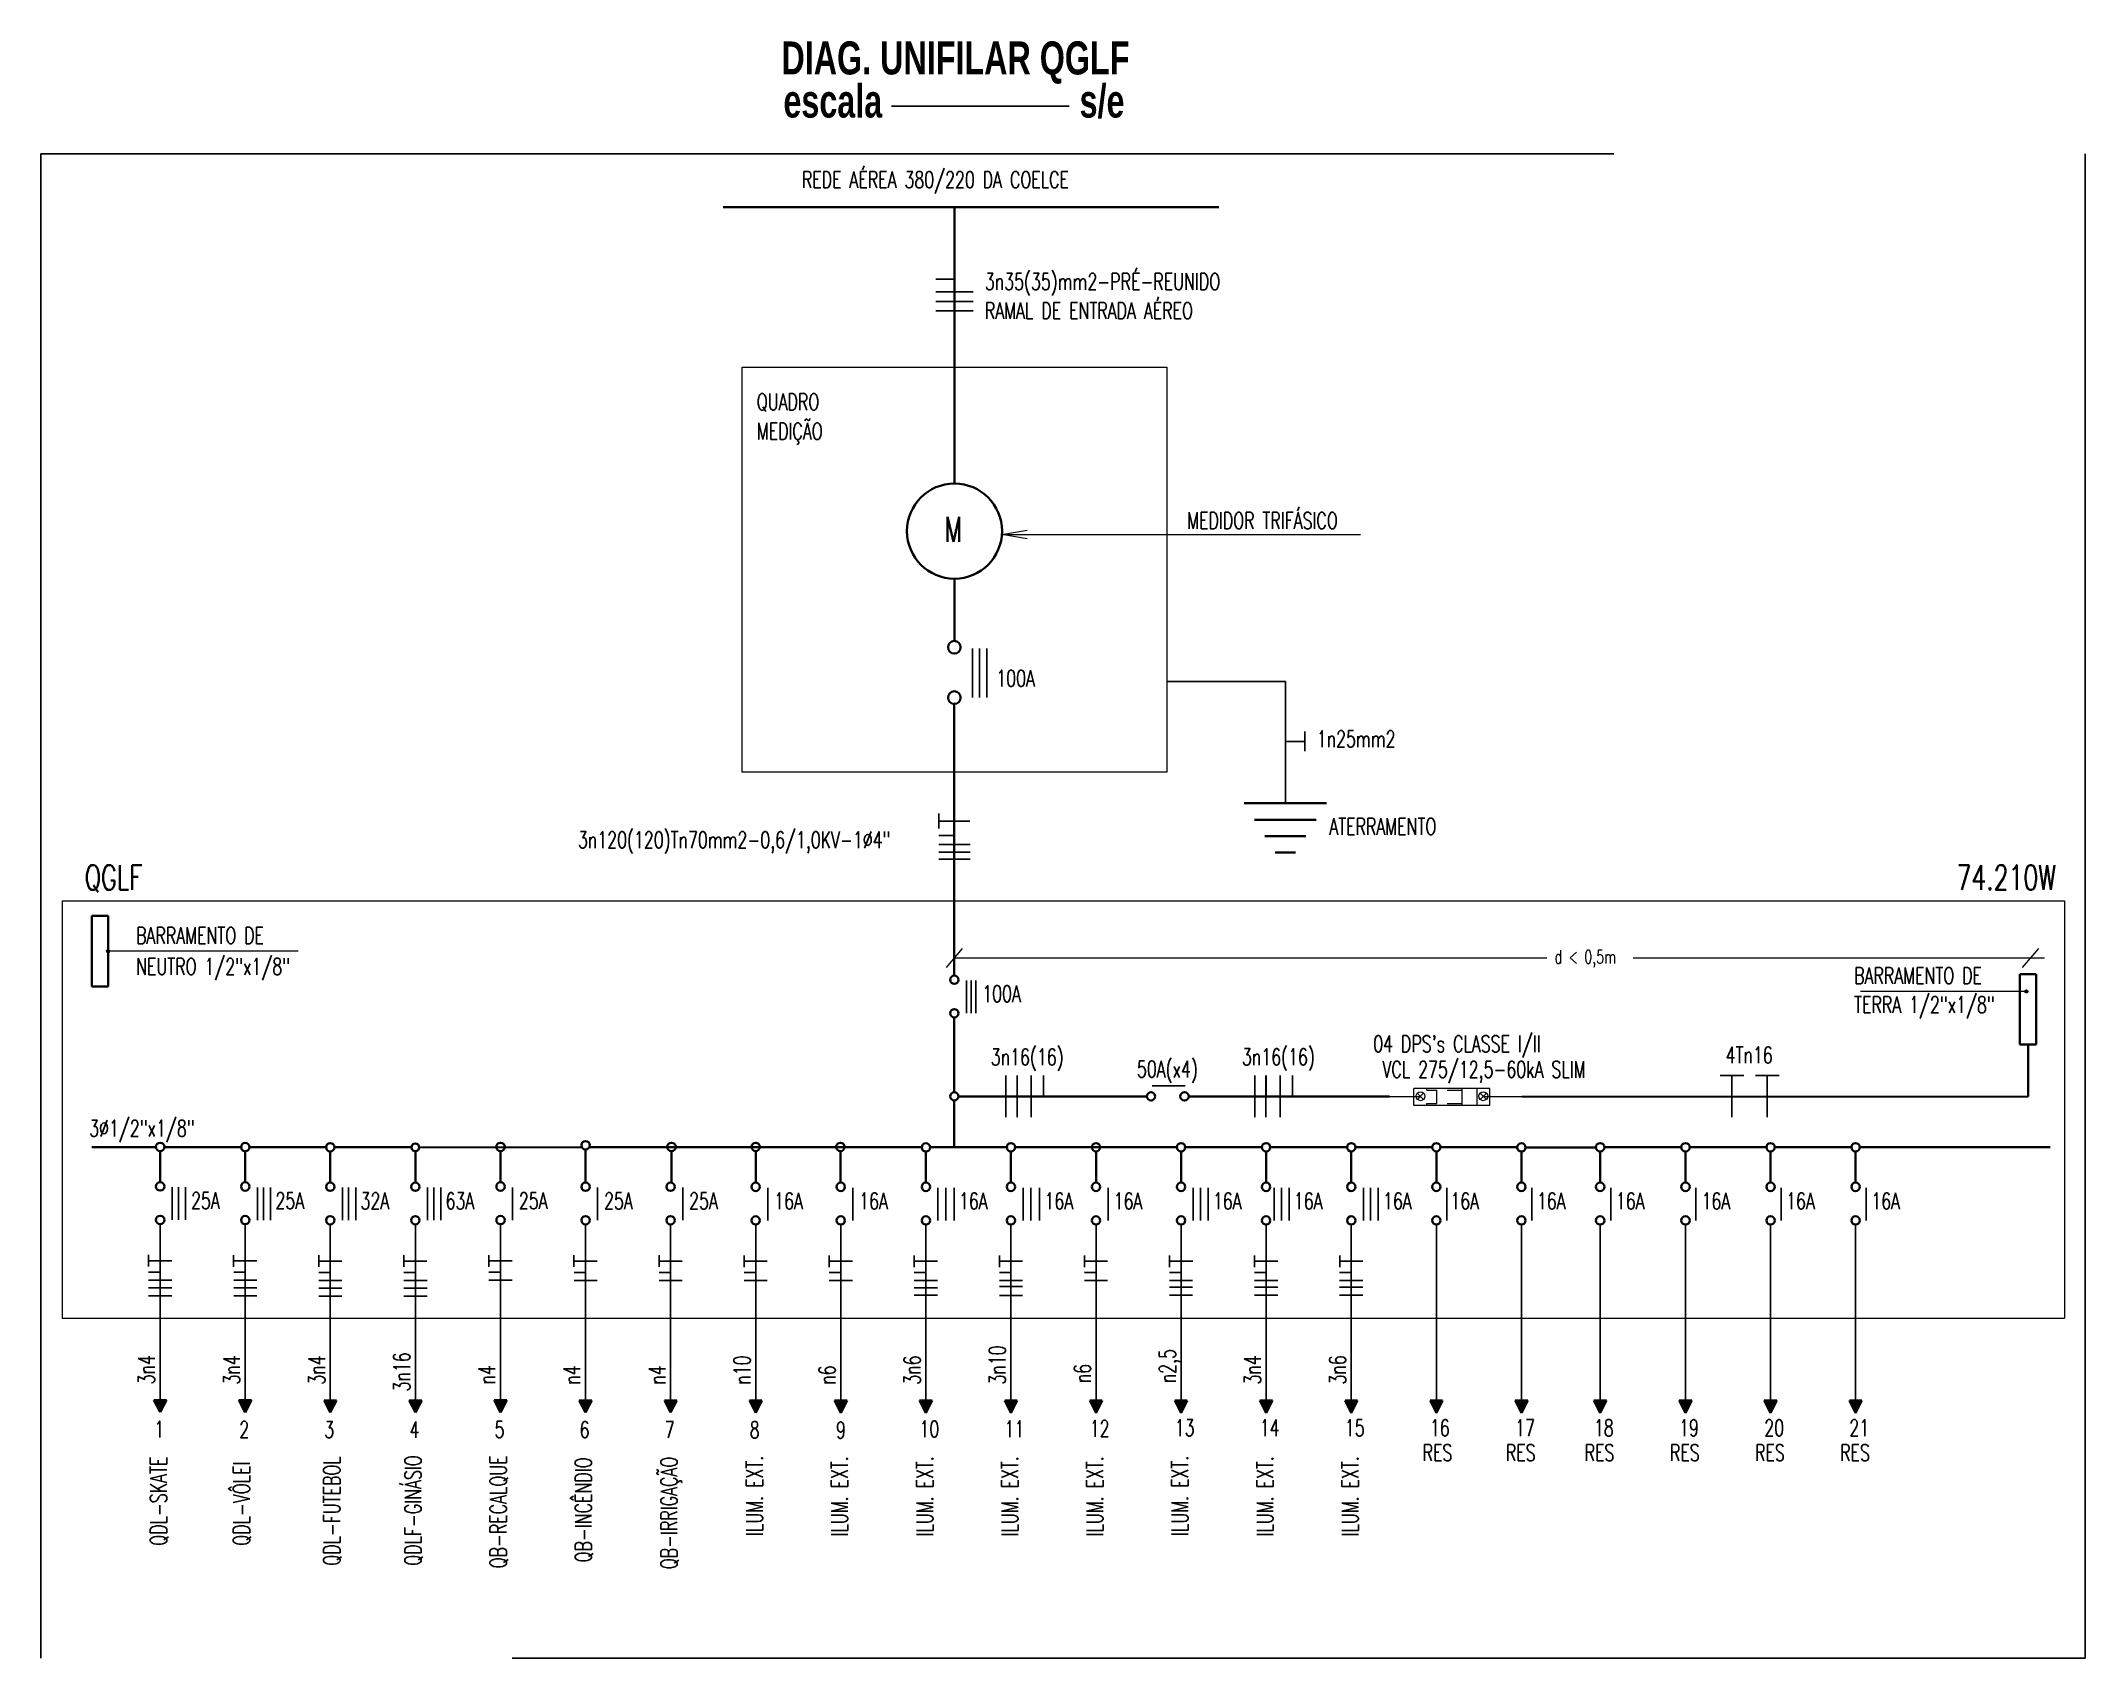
# Model space of a CAD drawing. Header units: millimetres. Extents: x 867 to 1330, y 209 to 507.
# Drawn here: x 942.17 to 954.55, y 317.98 to 327.77 of the extents above; entities that cross this region are included whole.
import ezdxf
from ezdxf.enums import TextEntityAlignment as Align

# ---------------------------------------------------------------- set-up
doc = ezdxf.new("R2010")
doc.units = ezdxf.units.MM
doc.header["$LTSCALE"] = 5
doc.linetypes.add('CENTER', pattern=[2, 1.25, -0.25, 0.25, -0.25])
doc.linetypes.add('HIDDEN', pattern=[9.525, 6.35, -3.175])
for name, color, linetype, lineweight in [('I-DU_AZUL', 5, 'Continuous', 35), ('I-DU_CIANO', 4, 'Continuous', 25), ('I-DU_VERMELHO', 1, 'HIDDEN', 5), ('I-FIAÇÃO', 2, 'Continuous', 25), ('I-LIN_CHAMADA', 9, 'Continuous', 9), ('I-LUMINÁRIA_INT', 4, 'Continuous', 30), ('I-QC_AMARELO', 2, 'Continuous', 13), ('I-QC_CIANO', 4, 'Continuous', 35), ('I-TEXTOS', 2, 'Continuous', 25)]:
    doc.layers.add(name, color=color, linetype=linetype, lineweight=lineweight)
doc.styles.add('ROMANS', font='ROMANS.SHX', dxfattribs={"height": 0.25})
doc.styles.add('SANSSERIFBOLD', font='sasb____.pfb')
doc.styles.get("Standard").update_dxf_attribs({"font": 'arial.ttf'})

msp = doc.modelspace()

# ---------------------------------------------------------------- texts
at = {"layer": 'I-TEXTOS', "color": 4, "width": 0.7}
for s, height, style, p in [('DIAG. UNIFILAR QGLF', 0.2, 'SANSSERIFBOLD', (946.651, 327.568)), ('escala                      s/e', 0.2, 'SANSSERIFBOLD', (946.663, 327.307)), ('QGLF', 0.15, 'ROMANS', (942.432, 322.631)), ('74.210W', 0.15, 'ROMANS', (953.767, 322.631))]:
    msp.add_text(s, height=height, dxfattribs=dict(at, style=style)).set_placement(p)
at = {"layer": 'I-TEXTOS', "color": 2, "style": 'ROMANS', "width": 0.7}
for s, height, p in [('REDE AÉREA 380/220 DA COELCE', 0.1, (946.775, 326.881)), ('3n35(35)mm2-PRÉ-REUNIDO', 0.1, (947.883, 326.264)), ('RAMAL DE ENTRADA AÉREO', 0.1, (947.883, 326.088)), ('QUADRO', 0.1, (946.502, 325.536)), ('MEDIÇÃO', 0.1, (946.502, 325.358)), ('M', 0.15, (947.638, 324.739)), ('MEDIDOR TRIFÁSICO', 0.1, (949.108, 324.817)), ('100A', 0.1, (947.952, 323.862)), ('1n25mm2', 0.1, (949.893, 323.495)), ('3n120(120)Tn70mm2-0,6/1,0KV-1%%C4"', 0.1, (945.419, 322.884)), ('ATERRAMENTO', 0.1, (949.969, 322.965)), ('BARRAMENTO DE', 0.1, (942.743, 322.305)), ('NEUTRO 1/2"x1/8"', 0.1, (942.743, 322.117)), ('d < 0,5m', 0.08, (951.333, 322.186)), ('BARRAMENTO DE', 0.1, (953.147, 322.062)), ('100A', 0.1, (947.867, 321.952)), ('TERRA 1/2"x1/8"', 0.1, (953.147, 321.886)), ("04 DPS's CLASSE I/II", 0.1, (950.235, 321.649)), ('3n16(16)', 0.1, (947.919, 321.569)), ('3n16(16)', 0.1, (949.44, 321.57)), ('4Tn16', 0.1, (952.369, 321.581)), ('50A(x4)', 0.1, (948.804, 321.496)), ('3%%C1/2"x1/8"', 0.1, (942.459, 321.137))]:
    msp.add_text(s, height=height, dxfattribs=at).set_placement(p)
msp.add_text('VCL 275/12,5-60kA SLIM', height=0.1, dxfattribs=at).set_placement((951.521, 321.494), align=Align.RIGHT)
at = {"layer": 'I-TEXTOS', "style": 'ROMANS', "width": 0.7}
for s, p in [('25A', (943.076, 320.7)), ('25A', (943.587, 320.699)), ('32A', (944.102, 320.698)), ('63A', (944.617, 320.698)), ('25A', (945.061, 320.699)), ('25A', (945.577, 320.698)), ('25A', (946.092, 320.698)), ('16A', (946.607, 320.697)), ('16A', (947.122, 320.697)), ('16A', (947.726, 320.697)), ('16A', (948.244, 320.697)), ('16A', (948.663, 320.697)), ('16A', (949.264, 320.697)), ('16A', (949.754, 320.697)), ('16A', (950.294, 320.697)), ('16A', (950.702, 320.697)), ('16A', (951.226, 320.697)), ('16A', (951.226, 320.697)), ('16A', (951.704, 320.697)), ('16A', (952.223, 320.697)), ('16A', (952.735, 320.697)), ('16A', (952.735, 320.697)), ('16A', (953.251, 320.697)), ('1', (942.853, 319.315)), ('2', (943.368, 319.314)), ('3', (943.883, 319.313)), ('4', (944.399, 319.313)), ('5', (944.914, 319.314)), ('6', (945.429, 319.313)), ('7', (945.944, 319.313)), ('8', (946.459, 319.312)), ('9', (946.981, 319.31)), ('10', (947.487, 319.317)), ('11', (948.002, 319.317)), ('12', (948.518, 319.32)), ('13', (949.033, 319.324)), ('14', (949.548, 319.324)), ('15', (950.063, 319.324)), ('16', (950.578, 319.324)), ('17', (951.094, 319.324)), ('18', (951.571, 319.324)), ('19', (952.087, 319.324)), ('20', (952.603, 319.324)), ('21', (953.118, 319.324)), ('RES', (950.534, 319.174)), ('RES', (951.038, 319.174)), ('RES', (951.515, 319.174)), ('RES', (952.032, 319.174)), ('RES', (952.547, 319.174)), ('RES', (953.062, 319.174))]:
    msp.add_text(s, height=0.1, dxfattribs=at).set_placement(p)
for s, p in [('3n4', (942.856, 319.637)), ('3n4', (943.372, 319.636)), ('3n4', (943.887, 319.635)), ('3n16', (944.402, 319.594)), ('n10', (946.463, 319.635)), ('3n6', (947.493, 319.635)), ('3n10', (948.008, 319.636)), ('n2,5', (949.039, 319.644)), ('3n4', (949.554, 319.636)), ('3n6', (950.069, 319.636)), ('n4', (944.917, 319.636)), ('n4', (945.432, 319.635)), ('n4', (945.948, 319.635)), ('n6', (946.978, 319.635)), ('n6', (948.524, 319.644)), ('QDL-SKATE', (942.929, 318.66)), ('QDL-VÔLEI', (943.431, 318.66)), ('QDL-FUTEBOL', (943.978, 318.539)), ('QDLF-GINÁSIO', (944.47, 318.539)), ('QB-RECALQUE', (944.986, 318.523)), ('QB-INCÊNDIO', (945.501, 318.559)), ('QB-IRRIGAÇÃO', (946.02, 318.518)), ('ILUM. EXT.', (946.538, 318.719)), ('ILUM. EXT.', (947.053, 318.716)), ('ILUM. EXT.', (947.569, 318.716)), ('ILUM. EXT.', (948.084, 318.716)), ('ILUM. EXT.', (948.599, 318.716)), ('ILUM. EXT.', (949.114, 318.719)), ('ILUM. EXT.', (949.629, 318.716)), ('ILUM. EXT.', (950.145, 318.716))]:
    msp.add_text(s, height=0.1, rotation=90, dxfattribs=at).set_placement(p)

# ---------------------------------------------------------------- blocks, each defined once
blk = doc.blocks.new('*U9')
at = {"layer": 'I-FIAÇÃO', "color": 2}
for p, q in [((0.056, 0.07), (0.126, 0.07)), ((0.091, -0.07), (0.091, 0.07))]:
    blk.add_line(p, q, dxfattribs=at)
at = {"layer": 'I-TEXTOS'}
for tag, flags, p in [('CIRCUITO', 1, (0.006, -0.344)), ('DISTANCIA', 5, (0.007, -0.487))]:
    blk.add_attdef(tag, text='', height=0.1, dxfattribs=dict(at, flags=flags)).set_placement(p, align=Align.TOP_LEFT)
blk = doc.blocks.new('dps')
at = {"layer": 'I-DU_AZUL', "lineweight": 5}
for p, q in [((2110.39, 1555.683), (2110.39, 1556.143)), ((2110.39, 1556.143), (2110.493, 1556.143)), ((2110.465, 1556.084), (2110.426, 1556.122)), ((2110.426, 1556.085), (2110.463, 1556.121)), ((2110.493, 1555.683), (2110.493, 1556.143)), ((2110.39, 1556.064), (2110.401, 1556.064)), ((2110.401, 1556.064), (2110.401, 1556.004)), ((2110.401, 1556.004), (2110.482, 1556.004)), ((2110.482, 1556.064), (2110.482, 1556.004)), ((2110.482, 1556.064), (2110.493, 1556.064)), ((2110.493, 1555.852), (2110.39, 1555.852)), ((2110.401, 1555.941), (2110.401, 1555.852)), ((2110.482, 1555.941), (2110.482, 1555.852)), ((2110.493, 1555.762), (2110.39, 1555.762)), ((2110.465, 1555.742), (2110.426, 1555.704)), ((2110.426, 1555.741), (2110.463, 1555.705)), ((2110.39, 1555.683), (2110.493, 1555.683))]:
    blk.add_line(p, q, dxfattribs=at)
for centre in [(2110.446, 1556.103), (2110.446, 1555.723)]:
    blk.add_circle(centre, 0.0272, dxfattribs=at)
at = {"layer": 'I-DU_CIANO', "color": 4, "lineweight": 5}
for p, q in [((2110.445, 1556.29), (2110.445, 1556.106)), ((2110.445, 1555.723), (2110.445, 1555.49))]:
    blk.add_line(p, q, dxfattribs=at)

# ---------------------------------------------------------------- hatches: boundary and pattern name
at = {"layer": 'I-DU_AZUL'}
for points in [[(942.927, 319.542), (942.889, 319.542), (942.851, 319.542), (942.889, 319.468)], [(943.442, 319.541), (943.404, 319.541), (943.366, 319.541), (943.404, 319.467)], [(943.957, 319.54), (943.919, 319.54), (943.881, 319.54), (943.919, 319.466)], [(944.473, 319.54), (944.434, 319.54), (944.396, 319.54), (944.434, 319.466)], [(944.988, 319.541), (944.95, 319.541), (944.912, 319.541), (944.95, 319.467)], [(945.503, 319.54), (945.465, 319.54), (945.427, 319.54), (945.465, 319.466)], [(946.018, 319.54), (945.98, 319.54), (945.942, 319.54), (945.98, 319.466)], [(946.533, 319.539), (946.495, 319.539), (946.457, 319.539), (946.495, 319.465)], [(946.972, 319.539), (947.01, 319.465), (947.049, 319.539), (947.01, 319.539)], [(947.488, 319.539), (947.526, 319.465), (947.564, 319.539), (947.526, 319.539)], [(948.003, 319.539), (948.041, 319.465), (948.079, 319.539), (948.041, 319.539)], [(948.518, 319.539), (948.556, 319.465), (948.594, 319.539), (948.556, 319.539)], [(949.033, 319.539), (949.071, 319.465), (949.109, 319.539), (949.071, 319.539)], [(949.548, 319.539), (949.586, 319.465), (949.625, 319.539), (949.586, 319.539)], [(950.064, 319.539), (950.102, 319.465), (950.14, 319.539), (950.102, 319.539)], [(950.579, 319.539), (950.617, 319.465), (950.655, 319.539), (950.617, 319.539)], [(951.094, 319.539), (951.132, 319.465), (951.17, 319.539), (951.132, 319.539)], [(951.571, 319.539), (951.609, 319.465), (951.647, 319.539), (951.609, 319.539)], [(952.088, 319.539), (952.126, 319.465), (952.164, 319.539), (952.126, 319.539)], [(952.603, 319.539), (952.641, 319.465), (952.679, 319.539), (952.641, 319.539)], [(953.118, 319.539), (953.156, 319.465), (953.194, 319.539), (953.156, 319.539)]]:
    msp.add_hatch(color=256, dxfattribs=at).paths.add_polyline_path(points)

# ---------------------------------------------------------------- linework, layer by layer
at = {"linetype": 'HIDDEN', "ltscale": 0.3}
msp.add_lwpolyline([(942.166, 327.088), (954.546, 327.088), (954.546, 317.98), (942.166, 317.98)], close=True, dxfattribs=at)
at = {"layer": 'I-DU_AZUL'}
for p, q in [((946.299, 326.764), (949.299, 326.764)), ((942.573, 322.473), (942.475, 322.473)), ((942.475, 322.473), (942.475, 322.046)), ((942.573, 322.046), (942.573, 322.473)), ((954.151, 322.121), (954.151, 321.694)), ((954.151, 322.121), (954.25, 322.121)), ((954.25, 322.121), (954.25, 321.694)), ((942.475, 322.046), (942.573, 322.046)), ((954.151, 321.694), (954.25, 321.694)), ((942.864, 321.073), (942.475, 321.073)), ((943.379, 321.073), (942.914, 321.073)), ((943.894, 321.073), (943.429, 321.073)), ((944.409, 321.073), (943.945, 321.073)), ((945.443, 321.073), (944.458, 321.072)), ((947.5, 321.073), (945.487, 321.073)), ((948.015, 321.073), (947.551, 321.073)), ((949.046, 321.073), (948.066, 321.073)), ((949.561, 321.073), (949.097, 321.073)), ((950.076, 321.073), (949.612, 321.073)), ((950.591, 321.073), (950.127, 321.073)), ((951.107, 321.073), (950.642, 321.073)), ((951.584, 321.072), (951.157, 321.072)), ((952.1, 321.073), (951.635, 321.073)), ((952.615, 321.073), (952.151, 321.073)), ((953.131, 321.073), (952.666, 321.073)), ((954.335, 321.073), (953.181, 321.073)), ((953.733, 321.073), (953.181, 321.073)), ((942.889, 319.542), (942.851, 319.542)), ((942.851, 319.542), (942.889, 319.468)), ((942.889, 319.542), (942.927, 319.542)), ((942.927, 319.542), (942.889, 319.468)), ((943.404, 319.541), (943.366, 319.541)), ((943.366, 319.541), (943.404, 319.467)), ((943.404, 319.541), (943.442, 319.541)), ((943.442, 319.541), (943.404, 319.467)), ((943.919, 319.54), (943.881, 319.54)), ((943.881, 319.54), (943.919, 319.466)), ((943.919, 319.54), (943.957, 319.54)), ((943.957, 319.54), (943.919, 319.466)), ((944.434, 319.54), (944.396, 319.54)), ((944.396, 319.54), (944.434, 319.466)), ((944.434, 319.54), (944.473, 319.54)), ((944.473, 319.54), (944.434, 319.466)), ((944.95, 319.541), (944.912, 319.541)), ((944.912, 319.541), (944.95, 319.467)), ((944.95, 319.541), (944.988, 319.541)), ((944.988, 319.541), (944.95, 319.467)), ((945.465, 319.54), (945.427, 319.54)), ((945.427, 319.54), (945.465, 319.466)), ((945.465, 319.54), (945.503, 319.54)), ((945.503, 319.54), (945.465, 319.466)), ((945.98, 319.54), (945.942, 319.54)), ((945.942, 319.54), (945.98, 319.466)), ((945.98, 319.54), (946.018, 319.54)), ((946.018, 319.54), (945.98, 319.466)), ((946.495, 319.539), (946.457, 319.539)), ((946.457, 319.539), (946.495, 319.465)), ((946.495, 319.539), (946.533, 319.539)), ((946.533, 319.539), (946.495, 319.465)), ((947.01, 319.539), (946.972, 319.539)), ((946.972, 319.539), (947.01, 319.465)), ((947.01, 319.539), (947.049, 319.539)), ((947.049, 319.539), (947.01, 319.465)), ((947.526, 319.539), (947.488, 319.539)), ((947.488, 319.539), (947.526, 319.465)), ((947.526, 319.539), (947.564, 319.539)), ((947.564, 319.539), (947.526, 319.465)), ((948.041, 319.539), (948.003, 319.539)), ((948.003, 319.539), (948.041, 319.465)), ((948.041, 319.539), (948.079, 319.539)), ((948.079, 319.539), (948.041, 319.465)), ((948.556, 319.539), (948.518, 319.539)), ((948.518, 319.539), (948.556, 319.465)), ((948.556, 319.539), (948.594, 319.539)), ((948.594, 319.539), (948.556, 319.465)), ((949.071, 319.539), (949.033, 319.539)), ((949.033, 319.539), (949.071, 319.465)), ((949.071, 319.539), (949.109, 319.539)), ((949.109, 319.539), (949.071, 319.465)), ((949.586, 319.539), (949.548, 319.539)), ((949.548, 319.539), (949.586, 319.465)), ((949.586, 319.539), (949.625, 319.539)), ((949.625, 319.539), (949.586, 319.465)), ((950.102, 319.539), (950.064, 319.539)), ((950.064, 319.539), (950.102, 319.465)), ((950.102, 319.539), (950.14, 319.539)), ((950.14, 319.539), (950.102, 319.465)), ((950.617, 319.539), (950.579, 319.539)), ((950.579, 319.539), (950.617, 319.465)), ((950.617, 319.539), (950.655, 319.539)), ((950.655, 319.539), (950.617, 319.465)), ((951.132, 319.539), (951.094, 319.539)), ((951.094, 319.539), (951.132, 319.465)), ((951.132, 319.539), (951.17, 319.539)), ((951.17, 319.539), (951.132, 319.465)), ((951.609, 319.539), (951.571, 319.539)), ((951.571, 319.539), (951.609, 319.465)), ((951.609, 319.539), (951.647, 319.539)), ((951.647, 319.539), (951.609, 319.465)), ((952.126, 319.539), (952.088, 319.539)), ((952.088, 319.539), (952.126, 319.465)), ((952.126, 319.539), (952.164, 319.539)), ((952.164, 319.539), (952.126, 319.465)), ((952.641, 319.539), (952.603, 319.539)), ((952.603, 319.539), (952.641, 319.465)), ((952.641, 319.539), (952.679, 319.539)), ((952.679, 319.539), (952.641, 319.465)), ((953.156, 319.539), (953.118, 319.539)), ((953.118, 319.539), (953.156, 319.465)), ((953.156, 319.539), (953.194, 319.539)), ((953.194, 319.539), (953.156, 319.465))]:
    msp.add_line(p, q, dxfattribs=at)
for centre, radius in [((947.699, 324.803), 0.288), ((947.698, 322.087), 0.0255), ((947.698, 321.884), 0.0255), ((947.698, 321.381), 0.0255), ((947.698, 321.381), 0.0255), ((948.889, 321.381), 0.0255), ((949.092, 321.381), 0.0255), ((942.889, 321.075), 0.0255), ((943.404, 321.074), 0.0255), ((943.919, 321.073), 0.0255), ((944.434, 321.072), 0.0234), ((944.95, 321.075), 0.0255), ((945.465, 321.085), 0.0255), ((945.985, 321.075), 0.0255), ((946.495, 321.075), 0.0255), ((947.008, 321.075), 0.0255), ((947.526, 321.072), 0.0255), ((948.041, 321.073), 0.0255), ((948.556, 321.073), 0.0255), ((949.071, 321.073), 0.0255), ((949.586, 321.073), 0.0255), ((950.102, 321.073), 0.0255), ((950.102, 321.073), 0.0255), ((950.617, 321.073), 0.0255), ((951.132, 321.072), 0.0255), ((951.609, 321.073), 0.0255), ((951.609, 321.073), 0.0255), ((952.126, 321.073), 0.0255), ((952.641, 321.073), 0.0255), ((953.156, 321.073), 0.0255), ((953.156, 321.073), 0.0255), ((942.889, 320.836), 0.0255), ((943.404, 320.835), 0.0255), ((943.919, 320.834), 0.0255), ((944.434, 320.834), 0.0255), ((944.95, 320.835), 0.0255), ((945.465, 320.834), 0.0255), ((945.98, 320.834), 0.0255), ((946.495, 320.833), 0.0255), ((947.01, 320.833), 0.0255), ((947.526, 320.833), 0.0255), ((948.041, 320.833), 0.0255), ((948.556, 320.833), 0.0255), ((949.071, 320.833), 0.0255), ((949.586, 320.833), 0.0255), ((950.102, 320.833), 0.0255), ((950.617, 320.833), 0.0255), ((951.132, 320.833), 0.0255), ((951.609, 320.833), 0.0255), ((952.126, 320.833), 0.0255), ((952.641, 320.833), 0.0255), ((953.156, 320.833), 0.0255), ((942.889, 320.633), 0.0255), ((943.404, 320.632), 0.0255), ((943.919, 320.631), 0.0255), ((944.434, 320.631), 0.0255), ((944.95, 320.632), 0.0255), ((945.465, 320.631), 0.0255), ((945.98, 320.631), 0.0255), ((946.495, 320.63), 0.0255), ((947.01, 320.63), 0.0255), ((947.526, 320.63), 0.0255), ((948.041, 320.63), 0.0255), ((948.556, 320.63), 0.0255), ((949.071, 320.63), 0.0255), ((949.586, 320.63), 0.0255), ((950.102, 320.63), 0.0255), ((950.617, 320.63), 0.0255), ((951.132, 320.63), 0.0255), ((951.609, 320.63), 0.0255), ((952.126, 320.63), 0.0255), ((952.641, 320.63), 0.0255), ((953.156, 320.63), 0.0255)]:
    msp.add_circle(centre, radius, dxfattribs=at)
at = {"layer": 'I-DU_CIANO', "color": 4, "ltscale": 0.6}
for q in [(948.985, 323.892), (949.703, 323.156)]:
    msp.add_line((949.703, 323.892), q, dxfattribs=at)
at = {"layer": 'I-DU_CIANO', "color": 4}
for p, q in [((942.889, 320.607), (942.889, 319.468)), ((943.404, 320.606), (943.404, 319.467)), ((943.919, 320.605), (943.919, 319.466)), ((944.434, 320.605), (944.434, 319.466)), ((944.95, 320.606), (944.95, 319.467)), ((945.465, 320.605), (945.465, 319.466)), ((945.98, 320.605), (945.98, 319.466)), ((946.495, 320.604), (946.495, 319.465)), ((947.01, 320.604), (947.01, 319.462)), ((947.526, 320.604), (947.526, 319.462)), ((948.041, 320.604), (948.041, 319.462)), ((948.556, 320.604), (948.556, 319.462)), ((949.071, 320.604), (949.071, 319.462)), ((949.586, 320.604), (949.586, 319.703)), ((950.102, 320.604), (950.102, 319.703)), ((950.617, 320.604), (950.617, 319.703)), ((951.132, 320.604), (951.132, 319.703)), ((951.609, 320.604), (951.609, 319.703)), ((952.126, 320.604), (952.126, 319.703)), ((952.641, 320.604), (952.641, 319.703)), ((953.156, 320.604), (953.156, 319.703)), ((949.586, 319.779), (949.586, 319.462)), ((950.102, 319.779), (950.102, 319.462)), ((950.617, 319.779), (950.617, 319.462)), ((951.132, 319.779), (951.132, 319.462)), ((951.609, 319.779), (951.609, 319.462)), ((952.126, 319.779), (952.126, 319.462)), ((952.641, 319.779), (952.641, 319.462)), ((953.156, 319.779), (953.156, 319.462))]:
    msp.add_line(p, q, dxfattribs=at)
at = {"layer": 'I-DU_VERMELHO', "color": 1, "linetype": 'HIDDEN', "ltscale": 0.3}
for p, q in [((946.413, 325.796), (948.985, 325.796)), ((946.413, 323.343), (946.413, 325.796)), ((948.985, 325.796), (948.985, 323.343)), ((948.985, 323.343), (946.413, 323.343))]:
    msp.add_line(p, q, dxfattribs=at)
at = {"layer": 'I-DU_VERMELHO', "color": 1, "linetype": 'HIDDEN'}
for p, q in [((942.296, 322.564), (942.296, 320.038)), ((942.296, 322.564), (954.421, 322.564)), ((954.421, 322.564), (954.421, 320.038)), ((942.296, 320.038), (954.421, 320.038))]:
    msp.add_line(p, q, dxfattribs=at)
at = {"layer": 'I-FIAÇÃO', "color": 2}
for p, q in [((947.699, 326.328), (947.586, 326.328)), ((947.812, 326.252), (947.586, 326.252)), ((947.812, 326.193), (947.586, 326.193)), ((947.812, 326.136), (947.586, 326.136)), ((947.808, 323.795), (947.808, 324.093)), ((947.851, 323.795), (947.851, 324.093)), ((947.894, 323.795), (947.894, 324.093)), ((949.703, 323.53), (949.821, 323.53)), ((949.821, 323.471), (949.821, 323.589)), ((947.604, 323.093), (947.604, 323.003)), ((947.792, 323.048), (947.604, 323.048)), ((947.699, 322.96), (947.604, 322.96)), ((947.793, 322.906), (947.604, 322.906)), ((947.793, 322.86), (947.604, 322.86)), ((947.793, 322.818), (947.604, 322.818)), ((948.01, 321.507), (948.01, 321.254)), ((948.078, 321.507), (948.078, 321.254)), ((948.164, 321.507), (948.164, 321.254)), ((948.238, 321.381), (948.238, 321.507)), ((949.518, 321.507), (949.518, 321.254)), ((949.585, 321.507), (949.585, 321.254)), ((949.586, 321.381), (949.586, 321.507)), ((949.672, 321.507), (949.672, 321.254)), ((949.746, 321.381), (949.746, 321.507)), ((952.335, 321.507), (952.48, 321.507)), ((952.407, 321.507), (952.407, 321.254)), ((952.407, 321.507), (952.407, 321.254)), ((952.549, 321.507), (952.693, 321.507)), ((952.621, 321.507), (952.621, 321.254)), ((952.621, 321.507), (952.621, 321.254)), ((942.889, 320.316), (942.819, 320.316)), ((942.889, 320.316), (942.819, 320.316)), ((942.959, 320.269), (942.819, 320.269)), ((942.959, 320.269), (942.819, 320.269)), ((943.404, 320.316), (943.334, 320.316)), ((943.404, 320.316), (943.334, 320.316)), ((943.474, 320.268), (943.334, 320.268)), ((943.474, 320.268), (943.334, 320.268)), ((943.919, 320.315), (943.849, 320.315)), ((943.919, 320.315), (943.849, 320.315)), ((943.989, 320.267), (943.849, 320.267)), ((943.989, 320.267), (943.849, 320.267)), ((944.434, 320.315), (944.364, 320.315)), ((944.434, 320.315), (944.364, 320.315)), ((944.505, 320.267), (944.364, 320.267)), ((944.505, 320.267), (944.364, 320.267)), ((944.95, 320.316), (944.879, 320.316)), ((944.95, 320.316), (944.879, 320.316)), ((945.02, 320.268), (944.879, 320.268)), ((945.02, 320.268), (944.879, 320.268)), ((945.465, 320.315), (945.395, 320.315)), ((945.465, 320.315), (945.395, 320.315)), ((945.535, 320.267), (945.395, 320.267)), ((945.535, 320.267), (945.395, 320.267)), ((945.98, 320.315), (945.91, 320.315)), ((945.98, 320.315), (945.91, 320.315)), ((946.05, 320.267), (945.91, 320.267)), ((946.05, 320.267), (945.91, 320.267)), ((946.495, 320.314), (946.425, 320.314)), ((946.495, 320.314), (946.425, 320.314)), ((946.565, 320.266), (946.425, 320.266)), ((946.565, 320.266), (946.425, 320.266)), ((947.01, 320.314), (946.94, 320.314)), ((947.01, 320.314), (946.94, 320.314)), ((947.081, 320.266), (946.94, 320.266)), ((947.081, 320.266), (946.94, 320.266)), ((947.526, 320.314), (947.455, 320.314)), ((947.526, 320.314), (947.455, 320.314)), ((947.596, 320.266), (947.455, 320.266)), ((947.596, 320.266), (947.455, 320.266)), ((948.041, 320.314), (947.971, 320.314)), ((948.041, 320.314), (947.971, 320.314)), ((948.111, 320.266), (947.971, 320.266)), ((948.111, 320.266), (947.971, 320.266)), ((948.556, 320.314), (948.486, 320.314)), ((948.556, 320.314), (948.486, 320.314)), ((948.626, 320.266), (948.486, 320.266)), ((948.626, 320.266), (948.486, 320.266)), ((949.071, 320.314), (949.001, 320.314)), ((949.071, 320.314), (949.001, 320.314)), ((949.141, 320.266), (949.001, 320.266)), ((949.141, 320.266), (949.001, 320.266)), ((949.586, 320.314), (949.516, 320.314)), ((949.586, 320.314), (949.516, 320.314)), ((949.657, 320.266), (949.516, 320.266)), ((949.657, 320.266), (949.516, 320.266)), ((950.102, 320.314), (950.031, 320.314)), ((950.102, 320.314), (950.031, 320.314)), ((950.172, 320.266), (950.031, 320.266)), ((950.172, 320.266), (950.031, 320.266)), ((942.959, 320.221), (942.819, 320.221)), ((942.959, 320.221), (942.819, 320.221)), ((942.959, 320.174), (942.819, 320.174)), ((942.959, 320.174), (942.819, 320.174)), ((943.474, 320.221), (943.334, 320.221)), ((943.474, 320.221), (943.334, 320.221)), ((943.474, 320.173), (943.334, 320.173)), ((943.474, 320.173), (943.334, 320.173)), ((943.989, 320.22), (943.849, 320.22)), ((943.989, 320.22), (943.849, 320.22)), ((943.989, 320.172), (943.849, 320.172)), ((943.989, 320.172), (943.849, 320.172)), ((944.505, 320.22), (944.364, 320.22)), ((944.505, 320.22), (944.364, 320.22)), ((944.505, 320.172), (944.364, 320.172)), ((944.505, 320.172), (944.364, 320.172)), ((947.596, 320.221), (947.455, 320.221)), ((947.596, 320.178), (947.455, 320.178)), ((948.111, 320.229), (947.971, 320.229)), ((948.111, 320.176), (947.971, 320.176)), ((949.141, 320.225), (949.001, 320.225)), ((949.141, 320.178), (949.001, 320.178)), ((949.657, 320.225), (949.516, 320.225)), ((949.657, 320.178), (949.516, 320.178)), ((950.172, 320.225), (950.031, 320.225)), ((950.172, 320.178), (950.031, 320.178))]:
    msp.add_line(p, q, dxfattribs=at)
at = {"layer": 'I-LIN_CHAMADA', "linetype": 'ByBlock'}
for p, q in [((947.986, 324.782), (948.14, 324.808)), ((948.14, 324.756), (947.986, 324.782)), ((947.986, 324.782), (948.14, 324.782))]:
    msp.add_line(p, q, dxfattribs=at)
at = {"layer": 'I-LIN_CHAMADA'}
for p, q in [((948.14, 324.782), (950.158, 324.782)), ((942.565, 322.262), (942.571, 322.268)), ((942.565, 322.26), (942.573, 322.268)), ((942.565, 322.258), (942.574, 322.268)), ((942.565, 322.257), (942.576, 322.268)), ((942.565, 322.256), (942.577, 322.267)), ((942.566, 322.255), (942.578, 322.267)), ((942.566, 322.254), (942.579, 322.266)), ((942.567, 322.253), (942.579, 322.265)), ((942.568, 322.252), (942.58, 322.265)), ((942.569, 322.252), (942.581, 322.264)), ((942.57, 322.251), (942.581, 322.263)), ((942.571, 322.251), (942.582, 322.262)), ((942.572, 322.251), (942.582, 322.26)), ((943.725, 322.259), (942.574, 322.259)), ((942.574, 322.25), (942.582, 322.259)), ((942.576, 322.251), (942.582, 322.257)), ((942.579, 322.252), (942.58, 322.254)), ((947.65, 322.162), (947.748, 322.276)), ((954.167, 322.162), (954.265, 322.276)), ((947.699, 322.219), (951.286, 322.219)), ((951.809, 322.219), (954.3, 322.219)), ((954.182, 322.016), (953.186, 322.016)), ((954.182, 322.019), (954.188, 322.025)), ((954.182, 322.017), (954.19, 322.025)), ((954.182, 322.015), (954.192, 322.025)), ((954.182, 322.014), (954.193, 322.025)), ((954.183, 322.013), (954.194, 322.024)), ((954.183, 322.012), (954.195, 322.024)), ((954.184, 322.011), (954.196, 322.023)), ((954.184, 322.01), (954.197, 322.022)), ((954.185, 322.009), (954.198, 322.022)), ((954.186, 322.009), (954.198, 322.021)), ((954.187, 322.008), (954.199, 322.02)), ((954.188, 322.008), (954.199, 322.019)), ((954.19, 322.008), (954.199, 322.017)), ((954.191, 322.007), (954.199, 322.016)), ((954.193, 322.008), (954.199, 322.014)), ((954.196, 322.009), (954.198, 322.011))]:
    msp.add_line(p, q, dxfattribs=at)
for centre in [(942.573, 322.259), (954.19, 322.016)]:
    msp.add_circle(centre, 0.00877, dxfattribs=at)
at = {"layer": 'I-LUMINÁRIA_INT'}
msp.add_line((951.134, 321.381), (954.201, 321.381), dxfattribs=at)
at = {"layer": 'I-QC_CIANO', "color": 4}
for p, q in [((947.699, 326.44), (947.699, 326.764)), ((947.699, 325.091), (947.699, 326.684)), ((947.699, 324.138), (947.699, 324.515)), ((947.698, 323.757), (947.698, 322.113)), ((947.698, 321.406), (947.698, 321.858)), ((954.201, 321.694), (954.201, 321.381)), ((947.698, 321.508), (947.698, 321.406)), ((947.723, 321.381), (948.863, 321.381)), ((949.118, 321.381), (950.333, 321.381)), ((947.698, 321.073), (947.698, 321.355)), ((942.889, 321.05), (942.889, 320.862)), ((943.404, 321.049), (943.404, 320.861)), ((943.919, 321.048), (943.919, 320.86)), ((944.434, 321.049), (944.434, 320.86)), ((944.95, 321.05), (944.95, 320.862)), ((945.465, 321.06), (945.465, 320.86)), ((945.985, 321.05), (945.985, 320.862)), ((946.495, 321.05), (946.495, 320.862)), ((947.008, 321.05), (947.008, 320.862)), ((947.526, 321.047), (947.526, 320.859)), ((948.041, 320.859), (948.041, 321.047)), ((948.556, 321.047), (948.556, 320.859)), ((949.071, 321.047), (949.071, 320.859)), ((949.586, 321.047), (949.586, 320.861)), ((950.102, 321.047), (950.102, 320.859)), ((950.617, 320.859), (950.617, 321.047)), ((951.132, 321.047), (951.132, 320.859)), ((951.609, 321.047), (951.609, 320.859)), ((952.126, 321.047), (952.126, 320.859)), ((952.641, 321.047), (952.641, 320.859)), ((953.156, 321.047), (953.156, 320.859))]:
    msp.add_line(p, q, dxfattribs=at)
at = {"layer": 'I-QC_CIANO', "color": 4, "linetype": 'CENTER'}
for p, q in [((949.952, 323.156), (949.454, 323.156)), ((949.89, 323.056), (949.516, 323.056)), ((949.827, 322.957), (949.578, 322.957)), ((949.765, 322.857), (949.641, 322.857))]:
    msp.add_line(p, q, dxfattribs=at)
at = {"layer": 'I-QC_CIANO', "color": 4}
for centre in [(947.698, 324.1), (947.698, 323.795)]:
    msp.add_circle(centre, 0.0382, dxfattribs=at)
at = {"layer": 'I-TEXTOS', "color": 4}
msp.add_line((947.317, 327.377), (948.394, 327.377), dxfattribs=at)
at = {"layer": 'I-TEXTOS'}
for p, q in [((947.771, 321.884), (947.771, 322.082)), ((947.8, 321.884), (947.8, 322.082)), ((947.829, 321.884), (947.829, 322.082)), ((949.095, 321.444), (948.896, 321.444)), ((942.962, 320.633), (942.962, 320.831)), ((942.999, 320.633), (942.999, 320.831)), ((943.042, 320.633), (943.042, 320.831)), ((943.478, 320.632), (943.478, 320.83)), ((943.514, 320.632), (943.514, 320.83)), ((943.557, 320.632), (943.557, 320.83)), ((943.993, 320.631), (943.993, 320.829)), ((944.03, 320.631), (944.03, 320.829)), ((944.073, 320.631), (944.073, 320.829)), ((944.508, 320.631), (944.508, 320.829)), ((944.545, 320.631), (944.545, 320.829)), ((944.588, 320.631), (944.588, 320.829)), ((945.023, 320.632), (945.023, 320.83)), ((945.538, 320.631), (945.538, 320.829)), ((946.054, 320.631), (946.054, 320.829)), ((946.569, 320.63), (946.569, 320.828)), ((947.084, 320.63), (947.084, 320.828)), ((947.599, 320.63), (947.599, 320.828)), ((947.646, 320.63), (947.646, 320.828)), ((947.698, 320.63), (947.698, 320.828)), ((948.114, 320.63), (948.114, 320.828)), ((948.161, 320.63), (948.161, 320.828)), ((948.214, 320.63), (948.214, 320.828)), ((948.63, 320.63), (948.63, 320.828)), ((949.145, 320.63), (949.145, 320.828)), ((949.189, 320.63), (949.189, 320.828)), ((949.235, 320.63), (949.235, 320.828)), ((949.635, 320.63), (949.635, 320.828)), ((949.679, 320.63), (949.679, 320.828)), ((949.725, 320.63), (949.725, 320.828)), ((950.175, 320.63), (950.175, 320.828)), ((950.219, 320.63), (950.219, 320.828)), ((950.265, 320.63), (950.265, 320.828)), ((950.681, 320.63), (950.681, 320.828)), ((951.196, 320.63), (951.196, 320.828)), ((951.673, 320.63), (951.673, 320.828)), ((952.189, 320.63), (952.189, 320.828)), ((952.705, 320.63), (952.705, 320.828)), ((953.22, 320.63), (953.22, 320.828))]:
    msp.add_line(p, q, dxfattribs=at)

# ---------------------------------------------------------------- block references
at = {"layer": 'I-FIAÇÃO', "xscale": 1.005319215357304, "yscale": 1.005319215357304, "zscale": 1.005319215357304, "rotation": 90}
for p in [(942.889, 320.294), (943.404, 320.293), (943.919, 320.292), (944.434, 320.292), (944.95, 320.293), (945.465, 320.292), (945.98, 320.292), (946.495, 320.291), (947.01, 320.291), (947.526, 320.291), (948.041, 320.291), (948.556, 320.291), (949.071, 320.291), (949.586, 320.291), (950.102, 320.291)]:
    msp.add_blockref('*U9', p, dxfattribs=at)
at = {"layer": 'I-QC_AMARELO', "rotation": 90}
msp.add_blockref('dps', (2506.624, -1789.064), dxfattribs=at)

msp.set_redraw_order([(e.dxf.handle, doc.entitydb.next_handle()) for e in msp.query("TEXT MTEXT ATTDEF DIMENSION ARC_DIMENSION")])  # texts and dimensions are drawn at this point

doc.saveas('drawing.dxf')
